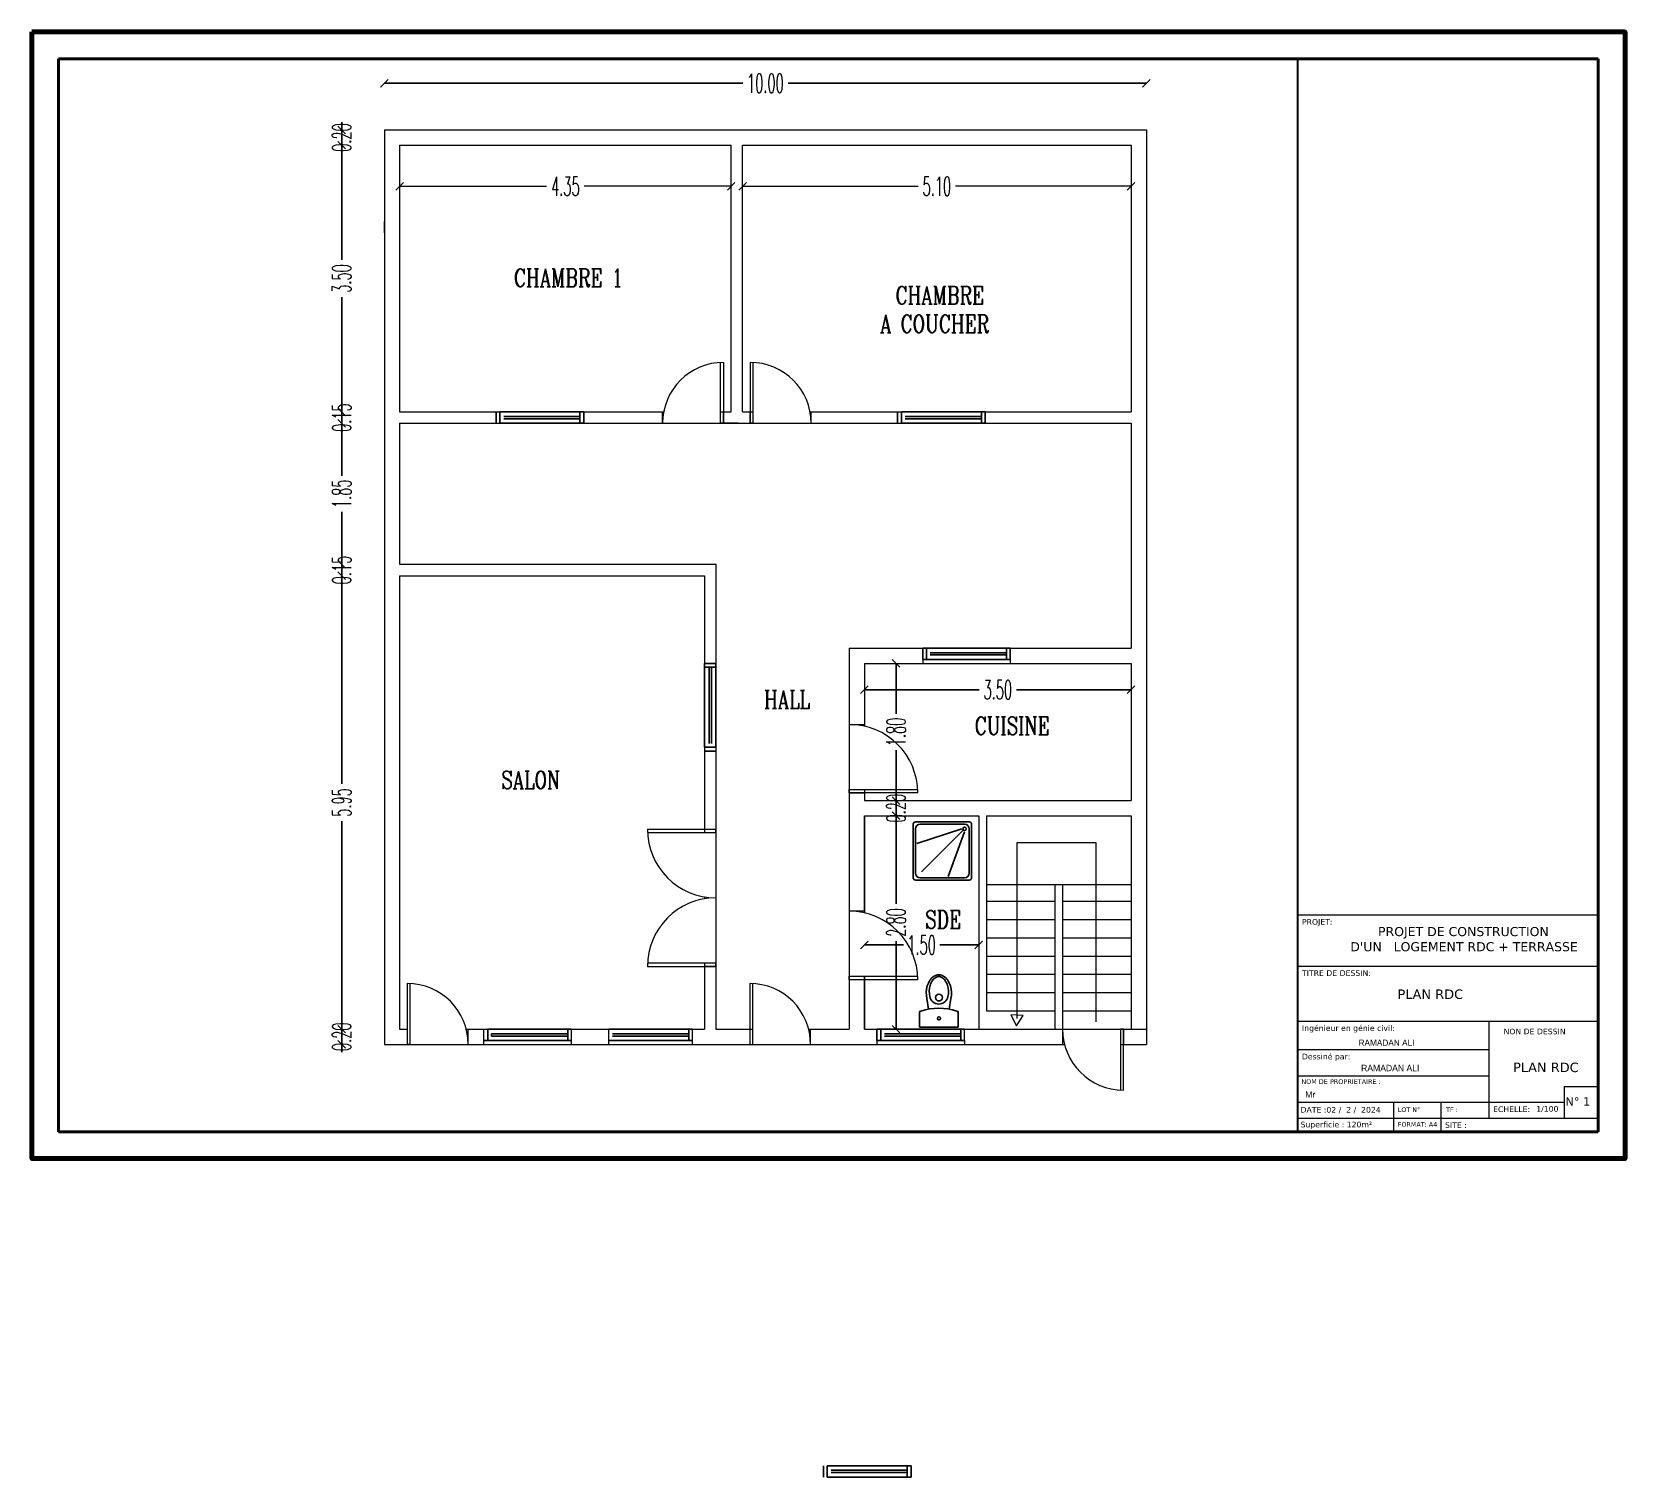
# Model space of a CAD drawing. Extents: x -110 to 3211, y -163 to 893.
# Drawn here: x 64.7 to 94.4, y -99.06 to -72.12 of the extents above; entities that cross this region are included whole.
import ezdxf

# ---------------------------------------------------------------- set-up
doc = ezdxf.new("R2010")
doc.units = 0
doc.header["$LTSCALE"] = 0.8
doc.header["$MEASUREMENT"] = 0
doc.layers.get('0').update_dxf_attribs({"color": 5, "linetype": 'CONTINUOUS'})
for name, color, linetype in [('COMBLDG', 7, 'CONTINUOUS'), ('DOOR', 3, 'CONTINUOUS'), ('PIPE', 50, 'CONTINUOUS'), ('TEXT', 200, 'CONTINUOUS'), ('WALL', 6, 'CONTINUOUS'), ('WIN-PLN', 5, 'CONTINUOUS')]:
    doc.layers.add(name, color=color, linetype=linetype)
doc.styles.add('AYMOONY', font='romant.shx', dxfattribs={"width": 0.5})
doc.styles.add('ROMANT', font='ROMANC.SHX', dxfattribs={"width": 0.75})

msp = doc.modelspace()

# ---------------------------------------------------------------- texts
at = {"layer": 'COMBLDG', "color": 7, "lineweight": 9, "char_height": 0.3551, "attachment_point": 5, "style": 'AYMOONY'}
for s, insert in [('\\A1;4.35', (74.646, -74.996)), ('\\A1;5.10', (81.571, -74.996))]:
    msp.add_mtext(s, dxfattribs=dict(at, insert=insert))
at = {"layer": 'COMBLDG', "color": 7, "lineweight": 9, "attachment_point": 1}
for s, insert, char_height, width in [('{\\fVerdana|b0|i0|c0|p34;\\C55;PROJET:}', (88.376, -88.655, -0.147), 0.10489, 11.75043), ("\\pi1.5704;{\\fVerdana|b0|i0|c0|p34;PROJET DE CONSTRUCTION \\P\\pi1.0536;D'UN   LOGEMENT RDC + TERRASSE }", (88.224, -88.803, 0.603), 0.16932, 6.38547), ('{\\fVerdana|b0|i0|c0|p34;\\C55;TITRE DE DESSIN:}', (88.376, -89.608, -0.147), 0.10489, 11.75043), ('{\\fVerdana|b0|i0|c0|p34;PLAN RDC}', (90.158, -89.967, -0.663), 0.17573, 5.65342), ('{\\fVerdana|b0|i0|c0|p34;\\C55;Ingénieur en génie civil:}', (88.376, -90.634, -0.147), 0.10489, 11.75043), ('{\\fVerdana|b0|i0|c0|p34;NON DE DESSIN}', (92.135, -90.697, -0.478), 0.10489, 11.75043), ('{\\fVerdana|b0|i0|c0|p34;\\C55;Dessiné par:}', (88.376, -91.165, -0.323), 0.10489, 11.75043), ('{\\fArial|b0|i0|c0|p34; \\fColonna MT|b0|i0|c0|p82;RAMADAN ALI}', (89.386, -90.902), 0.11509, 12.89307), ('{\\fArial|b0|i0|c0|p34; \\fColonna MT|b0|i0|c0|p82; \\H1.143x;RAMADAN ALI}', (89.399, -91.371), 0.10489, 11.75043), ('{\\fVerdana|b0|i0|c0|p34;PLAN RDC}', (92.312, -91.331, -0.663), 0.17573, 5.65342), ('{\\fVerdana|b0|i0|c0|p34;\\C55;NOM DE PROPRIETAIRE :}', (88.364, -91.64, -0.094), 0.08772, 9.82617), ('{\\fArial|b0|i0|c0|p34; \\fColonna MT|b0|i0|c0|p82; \\H1.143x;Mr }', (88.359, -91.866, -0.176), 0.10489, 11.75043), ('{\\fVerdana|b0|i0|c0|p34;N° 1}', (93.287, -91.977, -0.158), 0.15336, 17.17991), ('{\\fVerdana|b0|i0|c0|p34;DATE :02 /  2 /  2024}', (88.35, -92.157, -0.323), 0.10489, 11.75043), ('{\\fVerdana|b0|i0|c0|p34;LOT N° }', (90.163, -92.164, -0.228), 0.08651, 9.69138), ('{\\fVerdana|b0|i0|c0|p34;TF : }', (91.061, -92.164, -0.267), 0.08651, 9.69138), ('{\\fVerdana|b0|i0|c0|p34;ECHELLE:}', (91.939, -92.147, -0.668), 0.10489, 11.75043), ('{\\fVerdana|b0|i0|c0|p34;1/100}', (92.743, -92.139, -0.565), 0.10489, 11.75043), ('{\\fVerdana|b0|i0|c0|p34;Superficie : 120m²}', (88.35, -92.432, -0.32), 0.10489, 11.75043), ('{\\fVerdana|b0|i0|c0|p34;FORMAT: A4}', (90.163, -92.439, -0.264), 0.08651, 9.69138), ('{\\fVerdana|b0|i0|c0|p34;SITE : }', (91.043, -92.442, -0.323), 0.10489, 11.75043)]:
    msp.add_mtext(s, dxfattribs=dict(at, insert=insert, char_height=char_height, width=width))
at = {"layer": 'PIPE', "color": 7, "ltscale": 0.8, "char_height": 0.3551, "attachment_point": 5, "style": 'AYMOONY'}
for s, insert in [('\\A1;10.00', (78.374, -73.077)), ('\\A1;3.50', (82.706, -84.381)), ('\\A1;1.50', (81.286, -89.138))]:
    msp.add_mtext(s, dxfattribs=dict(at, insert=insert))
at = {"layer": 'PIPE', "color": 7, "ltscale": 0.8, "char_height": 0.3551, "attachment_point": 5, "rotation": 90, "style": 'AYMOONY'}
for s, insert in [('\\A1;0.20', (70.476, -74.088)), ('\\A1;3.50', (70.476, -76.716)), ('\\A1;0.15', (70.476, -79.308)), ('\\A1;1.85', (70.476, -80.729)), ('\\A1;0.15', (70.476, -82.149)), ('\\A1;1.80', (80.81, -85.168)), ('\\A1;5.95', (70.476, -86.481)), ('\\A1;0.20', (80.81, -86.588)), ('\\A1;2.80', (80.81, -88.719)), ('\\A1;0.20', (70.476, -90.849))]:
    msp.add_mtext(s, dxfattribs=dict(at, insert=insert))
at = {"layer": 'TEXT', "color": 7, "ltscale": 61, "style": 'ROMANT', "width": 0.75}
for s, p in [('CHAMBRE 1', (73.687, -76.868)), ('CHAMBRE', (80.8, -77.195)), ('A COUCHER', (80.51, -77.727)), ('HALL', (78.349, -84.729)), ('CUISINE', (82.276, -85.218)), ('SALON', (73.451, -86.227)), ('SDE', (81.353, -88.828))]:
    msp.add_text(s, height=0.3315, dxfattribs=at).set_placement(p)

# ---------------------------------------------------------------- blocks, each defined once
blk = doc.blocks.new('_OBLIQUE')
at = {"color": 0, "linetype": 'ByBlock'}
blk.add_line((-0.5, -0.5), (0.5, 0.5), dxfattribs=at)

# ---------------------------------------------------------------- linework, layer by layer
at = {"color": 5, "lineweight": 40}
for p, q in [((65.2, -72.619), (65.2, -92.619)), ((65.2, -72.619), (93.9, -72.619)), ((93.9, -72.619), (93.9, -92.619)), ((65.2, -92.619), (93.9, -92.619))]:
    msp.add_line(p, q, dxfattribs=at)
for p, q in [((81.131, -87.886), (81.131, -86.886)), ((81.175, -86.843), (82.174, -86.843)), ((81.175, -87.799), (81.175, -86.973)), ((82.033, -86.973), (81.196, -87.245)), ((81.261, -86.886), (82.087, -86.886)), ((82.055, -87.006), (81.283, -87.777)), ((82.174, -86.973), (82.174, -87.799)), ((82.218, -86.886), (82.218, -87.886)), ((82.087, -87.028), (81.783, -87.864)), ((82.087, -87.886), (81.261, -87.886)), ((82.174, -87.93), (81.175, -87.93)), ((81.383, -90.135), (81.417, -90.336)), ((81.832, -90.135), (81.797, -90.336)), ((81.245, -90.396), (81.245, -90.668)), ((81.969, -90.668), (81.969, -90.396)), ((81.245, -90.668), (81.969, -90.668))]:
    msp.add_line(p, q)
at = {"color": 5, "lineweight": 100}
msp.add_lwpolyline([(64.7, -72.119), (94.4, -72.119), (94.4, -93.119), (64.7, -93.119)], close=True, dxfattribs=at)
for centre, radius in [((82.087, -86.973), 0.0326), ((81.61, -90.117), 0.0639), ((81.61, -90.505), 0.0284)]:
    msp.add_circle(centre, radius)
for centre, radius, start, end in [((81.175, -86.886), 0.0435, 90, 180), ((81.261, -86.973), 0.0869, 90, 180), ((82.087, -86.973), 0.0869, 0, 90), ((82.174, -86.886), 0.0435, 0, 90), ((81.175, -87.886), 0.0435, 180, 270), ((81.261, -87.799), 0.0869, 180, 270), ((82.087, -87.799), 0.0869, 270, 0), ((82.174, -87.886), 0.0435, 270, 0), ((81.874, -90.038), 0.501, 164.214, 191.2459), ((81.742, -90.001), 0.364, 145.6833, 164.214), ((81.874, -90.013), 0.445, 164.214, 191.2459), ((81.659, -89.944), 0.264, 121.251, 145.6833), ((81.742, -89.976), 0.309, 145.6833, 164.214), ((81.659, -89.919), 0.208, 121.251, 145.6833), ((81.607, -89.858), 0.163, 90.0033, 121.251), ((81.607, -89.833), 0.107, 90.0033, 121.251), ((81.607, -89.858), 0.163, 58.7557, 90.0033), ((81.607, -89.833), 0.107, 58.7557, 90.0033), ((81.555, -89.919), 0.208, 34.3234, 58.7557), ((81.555, -89.944), 0.264, 34.3234, 58.7557), ((81.472, -89.976), 0.309, 15.7926, 34.3234), ((81.341, -90.013), 0.445, 348.7608, 15.7926), ((81.472, -90.001), 0.364, 15.7926, 34.3234), ((81.341, -90.038), 0.501, 348.7608, 15.7926), ((81.607, -90.066), 0.173, 191.2459, 348.7608), ((81.271, -90.396), 0.0263, 90.0033, 180.0033), ((81.607, -91.439), 1.121, 72.57, 107.4367), ((81.943, -90.396), 0.0263, 0.0033, 90.0033)]:
    msp.add_arc(centre, radius, start, end)
at = {"layer": 'COMBLDG', "color": 7, "lineweight": 30}
msp.add_line((88.301, -92.619), (88.301, -72.619), dxfattribs=at)
at = {"layer": 'COMBLDG', "color": 7, "lineweight": 9}
for p, q in [((71.272, -73.946), (71.272, -90.991)), ((71.272, -73.946), (85.476, -73.946)), ((71.272, -73.946), (71.272, -90.991)), ((85.476, -73.946), (85.476, -88.648)), ((71.556, -74.231), (71.556, -79.202)), ((71.556, -74.231), (77.736, -74.231)), ((77.736, -79.202), (77.736, -74.231)), ((77.949, -75.651), (77.949, -74.231)), ((77.949, -74.231), (85.192, -74.231)), ((85.192, -74.231), (85.192, -79.202)), ((71.556, -74.996), (74.296, -74.996)), ((77.736, -74.996), (74.996, -74.996)), ((77.949, -74.996), (81.225, -74.996)), ((85.192, -74.996), (81.916, -74.996)), ((77.949, -79.202), (77.949, -75.651)), ((77.537, -79.415), (77.537, -78.28)), ((77.594, -78.279), (77.594, -79.415)), ((78.091, -78.279), (78.091, -79.415)), ((78.148, -79.415), (78.148, -78.28)), ((71.556, -79.202), (76.478, -79.202)), ((73.354, -79.202), (73.354, -79.415)), ((76.458, -79.415), (76.458, -79.202)), ((77.537, -79.202), (77.736, -79.202)), ((77.594, -79.415), (77.594, -79.202)), ((77.949, -79.202), (78.148, -79.202)), ((78.091, -79.415), (78.091, -79.202)), ((79.208, -79.202), (85.192, -79.202)), ((79.208, -79.202), (85.192, -79.202)), ((79.228, -79.415), (79.228, -79.202)), ((80.839, -79.415), (80.839, -79.202)), ((80.839, -79.202), (80.839, -79.415)), ((71.556, -79.415), (85.192, -79.415)), ((71.556, -79.415), (71.556, -82.043)), ((77.864, -79.415), (77.537, -79.415)), ((85.192, -79.415), (85.192, -83.605)), ((71.556, -82.043), (77.452, -82.043)), ((71.556, -82.256), (77.239, -82.256)), ((71.556, -82.256), (77.239, -82.256)), ((71.556, -82.256), (71.556, -90.707)), ((77.239, -82.256), (77.239, -87.045)), ((77.239, -82.256), (77.239, -87.045)), ((77.452, -82.043), (77.452, -90.707)), ((79.936, -83.605), (85.192, -83.605)), ((79.936, -83.605), (79.936, -90.707)), ((81.306, -83.605), (81.306, -83.889)), ((82.94, -83.605), (82.94, -83.889)), ((80.22, -83.889), (85.192, -83.889)), ((80.22, -83.889), (80.22, -85.058)), ((85.192, -83.889), (85.192, -86.446)), ((79.936, -85.026), (80.22, -85.026)), ((79.936, -86.24), (81.213, -86.24)), ((79.936, -86.304), (80.22, -86.304)), ((81.215, -86.304), (79.936, -86.304)), ((80.22, -86.24), (80.22, -86.446)), ((80.22, -86.446), (85.192, -86.446)), ((76.174, -86.981), (77.452, -86.981)), ((80.22, -86.73), (82.351, -86.73)), ((80.22, -88.539), (80.22, -86.73)), ((80.22, -86.73), (80.22, -88.539)), ((82.351, -86.73), (82.351, -90.707)), ((82.493, -86.73), (82.493, -90.366)), ((82.493, -86.73), (85.192, -86.73)), ((85.192, -86.73), (85.192, -88.648)), ((77.452, -87.045), (76.175, -87.045)), ((84.541, -87.235), (83.062, -87.235)), ((83.062, -87.235), (83.062, -90.511)), ((84.541, -90.57), (84.541, -87.235)), ((82.493, -88.008), (85.192, -88.008)), ((83.771, -88.008), (83.771, -90.707)), ((83.913, -88.008), (83.913, -90.991)), ((77.239, -88.242), (77.239, -88.277)), ((77.239, -88.242), (77.239, -88.277)), ((82.493, -88.321), (83.771, -88.321)), ((83.913, -88.321), (85.192, -88.321)), ((80.22, -88.507), (79.936, -88.507)), ((82.493, -88.662), (83.771, -88.662)), ((83.913, -88.662), (85.192, -88.662)), ((85.192, -88.648), (85.192, -90.707)), ((85.476, -88.648), (85.476, -90.991)), ((88.301, -88.577, 0.176), (93.9, -88.577, -0.565)), ((82.493, -89.003), (83.771, -89.003)), ((83.913, -89.003), (85.192, -89.003)), ((82.493, -89.344), (83.771, -89.344)), ((83.913, -89.344), (85.192, -89.344)), ((76.174, -89.538), (77.452, -89.538)), ((77.452, -89.474), (76.175, -89.474)), ((77.239, -89.474), (77.239, -90.707)), ((77.239, -89.474), (77.239, -90.707)), ((77.452, -89.538), (77.239, -89.538)), ((77.452, -89.538), (77.452, -89.474)), ((82.493, -89.684), (83.771, -89.684)), ((83.913, -89.684), (85.192, -89.684)), ((88.301, -89.53, 0.176), (93.9, -89.53, -0.565)), ((71.698, -89.855), (71.698, -90.991)), ((71.698, -89.855), (71.698, -90.991)), ((71.755, -90.991), (71.755, -89.856)), ((78.081, -89.855), (78.081, -90.991)), ((78.138, -90.991), (78.138, -89.856)), ((79.936, -89.722), (81.213, -89.722)), ((81.215, -89.786), (79.936, -89.786)), ((80.22, -89.722), (80.22, -90.707)), ((80.22, -90.707), (80.22, -89.722)), ((82.493, -90.025), (83.771, -90.025)), ((83.913, -90.025), (85.192, -90.025)), ((82.493, -90.366), (83.771, -90.366)), ((83.181, -90.45), (82.95, -90.439)), ((82.95, -90.439), (83.056, -90.644)), ((83.056, -90.644), (83.181, -90.45)), ((83.913, -90.366), (85.192, -90.366)), ((88.301, -90.556, 0.176), (93.9, -90.556, -0.565)), ((91.858, -90.556, -0.295), (91.858, -92.364, -0.532)), ((71.556, -90.707), (71.698, -90.707)), ((71.556, -90.707), (71.698, -90.707)), ((72.798, -90.707), (77.239, -90.707)), ((72.798, -90.707), (76.811, -90.707)), ((72.834, -90.991), (72.834, -90.707)), ((73.128, -90.92), (73.128, -90.707)), ((73.128, -90.991), (73.128, -90.707)), ((74.761, -90.991), (74.761, -90.707)), ((74.761, -90.92), (74.761, -90.707)), ((75.456, -90.991), (75.456, -90.707)), ((75.456, -90.991), (75.456, -90.707)), ((77.018, -90.991), (77.018, -90.707)), ((77.018, -90.92), (77.018, -90.707)), ((77.452, -90.707), (78.138, -90.707)), ((78.081, -90.707), (78.081, -90.991)), ((79.182, -90.707), (79.936, -90.707)), ((79.218, -90.991), (79.218, -90.707)), ((80.22, -90.707), (85.476, -90.707)), ((80.453, -90.707), (80.453, -90.991)), ((80.453, -90.92), (80.453, -90.707)), ((82.087, -90.92), (82.087, -90.707)), ((85.05, -90.707), (84.993, -90.707)), ((84.993, -90.707), (84.993, -91.842)), ((85.05, -90.707), (85.05, -90.991)), ((85.05, -91.843), (85.05, -90.707)), ((71.272, -90.991), (83.949, -90.991)), ((78.081, -90.991), (78.138, -90.991)), ((82.087, -90.92), (82.087, -90.991)), ((84.993, -90.991), (85.476, -90.991)), ((88.301, -91.087, 0), (91.858, -91.087, -0.47)), ((88.301, -91.575, 0.176), (91.858, -91.575, -0.295)), ((88.301, -92.07), (93.261, -92.07, -0.5)), ((90.08, -92.07, 0.039), (90.08, -92.619, -0.033)), ((90.969, -92.619, 0), (90.969, -92.07, 0)), ((93.261, -91.775, -1.065), (93.9, -91.775, -1.13)), ((93.261, -91.775, 0), (93.261, -92.364, 0)), ((88.301, -92.364, 0), (93.9, -92.364))]:
    msp.add_line(p, q, dxfattribs=at)
for centre, radius, start, end in [((77.594, -79.415), 1.136, 90, 180), ((78.091, -79.415), 1.136, 0, 90), ((79.936, -86.304), 1.278, 0, 90), ((77.452, -86.981), 1.278, 180, 270), ((77.452, -89.538), 1.278, 90, 180), ((79.936, -89.786), 1.278, 0, 90), ((71.698, -90.991), 1.136, 0, 90), ((78.081, -90.991), 1.136, 0, 90), ((85.05, -90.707), 1.136, 180, 270)]:
    msp.add_arc(centre, radius, start, end, dxfattribs=at)
at = {"layer": 'DOOR', "color": 3}
for p, q in [((77.594, -79.415), (77.537, -79.415)), ((78.091, -79.415), (78.148, -79.415)), ((79.936, -86.304), (79.936, -86.24)), ((77.452, -86.981), (77.452, -87.045)), ((79.936, -89.786), (79.936, -89.722)), ((71.698, -90.991), (71.755, -90.991))]:
    msp.add_line(p, q, dxfattribs=at)
at = {"layer": 'PIPE', "color": 7, "ltscale": 0.8}
for p, q in [((71.272, -73.077), (77.952, -73.077)), ((85.476, -73.077), (78.796, -73.077)), ((70.476, -73.946), (70.476, -73.804)), ((70.476, -73.946), (70.476, -74.231)), ((70.476, -74.231), (70.476, -76.37)), ((70.476, -74.231), (70.476, -74.373)), ((70.476, -79.202), (70.476, -77.062)), ((70.476, -79.202), (70.476, -79.06)), ((70.476, -79.202), (70.476, -79.415)), ((70.476, -79.415), (70.476, -80.391)), ((70.476, -79.415), (70.476, -79.557)), ((70.476, -82.043), (70.476, -81.066)), ((70.476, -82.043), (70.476, -81.901)), ((70.476, -82.043), (70.476, -82.256)), ((70.476, -82.256), (70.476, -86.136)), ((70.476, -82.256), (70.476, -82.398)), ((80.81, -83.889), (80.81, -84.83)), ((80.22, -84.381), (82.36, -84.381)), ((85.192, -84.381), (83.052, -84.381)), ((80.81, -86.446), (80.81, -85.505)), ((80.81, -86.446), (80.81, -86.304)), ((80.81, -86.73), (80.81, -86.446)), ((70.476, -90.707), (70.476, -86.827)), ((80.81, -86.73), (80.81, -88.373)), ((80.81, -86.73), (80.81, -86.872)), ((80.81, -90.707), (80.81, -89.064)), ((80.22, -89.138), (80.948, -89.138)), ((82.351, -89.138), (81.623, -89.138)), ((70.476, -90.707), (70.476, -90.565)), ((70.476, -90.707), (70.476, -90.991)), ((70.476, -90.991), (70.476, -91.133))]:
    msp.add_line(p, q, dxfattribs=at)
at = {"layer": 'WALL'}
for p, q in [((71.272, -75.651), (71.272, -75.757)), ((71.272, -75.651), (71.272, -75.757)), ((71.272, -75.864), (71.272, -75.757)), ((71.272, -75.864), (71.272, -75.757)), ((73.354, -79.415), (73.354, -79.202)), ((74.987, -79.415), (74.987, -79.202)), ((82.472, -79.415), (82.472, -79.202)), ((81.306, -83.818), (81.306, -83.605)), ((82.94, -83.818), (82.94, -83.605)), ((77.452, -83.889), (77.239, -83.889)), ((77.452, -85.523), (77.239, -85.523)), ((79.457, -99.056), (79.457, -98.843)), ((81.09, -99.056), (81.09, -98.843))]:
    msp.add_line(p, q, dxfattribs=at)
at = {"layer": 'WIN-PLN', "ltscale": 0.8}
for p, q in [((73.425, -79.202), (74.987, -79.202)), ((73.425, -79.415), (73.425, -79.202)), ((74.916, -79.287), (73.496, -79.287)), ((74.916, -79.415), (74.916, -79.202)), ((80.91, -79.202), (82.472, -79.202)), ((80.91, -79.415), (80.91, -79.202)), ((82.401, -79.287), (80.981, -79.287)), ((82.401, -79.415), (82.401, -79.202)), ((74.987, -79.415), (73.425, -79.415)), ((74.916, -79.33), (73.496, -79.33)), ((82.472, -79.415), (80.91, -79.415)), ((82.401, -79.33), (80.981, -79.33)), ((81.306, -83.605), (82.94, -83.605)), ((81.377, -83.818), (81.377, -83.605)), ((82.868, -83.69), (81.448, -83.69)), ((82.868, -83.733), (81.448, -83.733)), ((82.868, -83.818), (82.868, -83.605)), ((77.239, -85.452), (77.239, -83.889)), ((77.452, -83.96), (77.239, -83.96)), ((77.324, -83.96), (77.324, -85.381)), ((77.367, -83.96), (77.367, -85.381)), ((77.452, -83.889), (77.452, -85.452)), ((82.94, -83.818), (81.306, -83.818)), ((77.452, -85.452), (77.239, -85.452)), ((73.199, -90.707), (74.761, -90.707)), ((73.199, -90.92), (73.199, -90.707)), ((74.69, -90.792), (73.27, -90.792)), ((73.27, -90.835), (73.27, -90.792)), ((74.69, -90.835), (73.27, -90.835)), ((74.69, -90.92), (74.69, -90.707)), ((75.456, -90.707), (77.018, -90.707)), ((76.947, -90.792), (75.527, -90.792)), ((76.947, -90.835), (75.527, -90.835)), ((76.947, -90.92), (76.947, -90.707)), ((80.453, -90.707), (82.087, -90.707)), ((80.524, -90.92), (80.524, -90.707)), ((82.016, -90.792), (80.596, -90.792)), ((82.016, -90.835), (80.596, -90.835)), ((82.016, -90.92), (82.016, -90.707)), ((73.199, -90.92), (73.128, -90.92)), ((74.761, -90.92), (73.199, -90.92)), ((77.018, -90.92), (75.456, -90.92)), ((82.087, -90.92), (80.453, -90.92)), ((79.528, -98.843), (81.09, -98.843)), ((79.528, -99.056), (79.528, -98.843)), ((81.019, -99.056), (81.019, -98.843)), ((81.09, -99.056), (79.528, -99.056)), ((81.019, -98.928), (79.599, -98.928)), ((81.019, -98.971), (79.599, -98.971))]:
    msp.add_line(p, q, dxfattribs=at)

# ---------------------------------------------------------------- block references
at = {"layer": 'COMBLDG', "color": 7, "lineweight": 9, "xscale": 0.142039775953154, "yscale": 0.142039775953154, "zscale": 0.142039775953154, "rotation": 180}
for p in [(71.556, -74.996), (77.949, -74.996)]:
    msp.add_blockref('_OBLIQUE', p, dxfattribs=at)
at = {"layer": 'COMBLDG', "color": 7, "lineweight": 9, "xscale": 0.142039775953154, "yscale": 0.142039775953154, "zscale": 0.142039775953154}
for p in [(77.736, -74.996), (85.192, -74.996)]:
    msp.add_blockref('_OBLIQUE', p, dxfattribs=at)
at = {"layer": 'PIPE', "color": 7, "ltscale": 0.8, "xscale": 0.142039775953154, "yscale": 0.142039775953154, "zscale": 0.142039775953154}
for p, rotation in [((71.272, -73.077), 180), ((70.476, -73.946), 270), ((70.476, -74.231), 90), ((70.476, -74.231), 90), ((70.476, -79.202), 270), ((70.476, -79.202), 270), ((70.476, -79.415), 90), ((70.476, -79.415), 90), ((70.476, -82.043), 270), ((70.476, -82.043), 270), ((70.476, -82.256), 90), ((70.476, -82.256), 90), ((80.81, -83.889), 90), ((80.22, -84.381), 180), ((80.81, -86.446), 270), ((80.81, -86.446), 270), ((80.81, -86.73), 90), ((80.81, -86.73), 90), ((80.22, -89.138), 180), ((70.476, -90.707), 270), ((70.476, -90.707), 270), ((80.81, -90.707), 270), ((70.476, -90.991), 90)]:
    msp.add_blockref('_OBLIQUE', p, dxfattribs=dict(at, rotation=rotation))
for p in [(85.476, -73.077), (85.192, -84.381), (82.351, -89.138)]:
    msp.add_blockref('_OBLIQUE', p, dxfattribs=at)

msp.set_redraw_order([(e.dxf.handle, doc.entitydb.next_handle()) for e in msp.query("TEXT MTEXT ATTDEF DIMENSION ARC_DIMENSION")])  # texts and dimensions are drawn at this point

doc.saveas('drawing.dxf')
